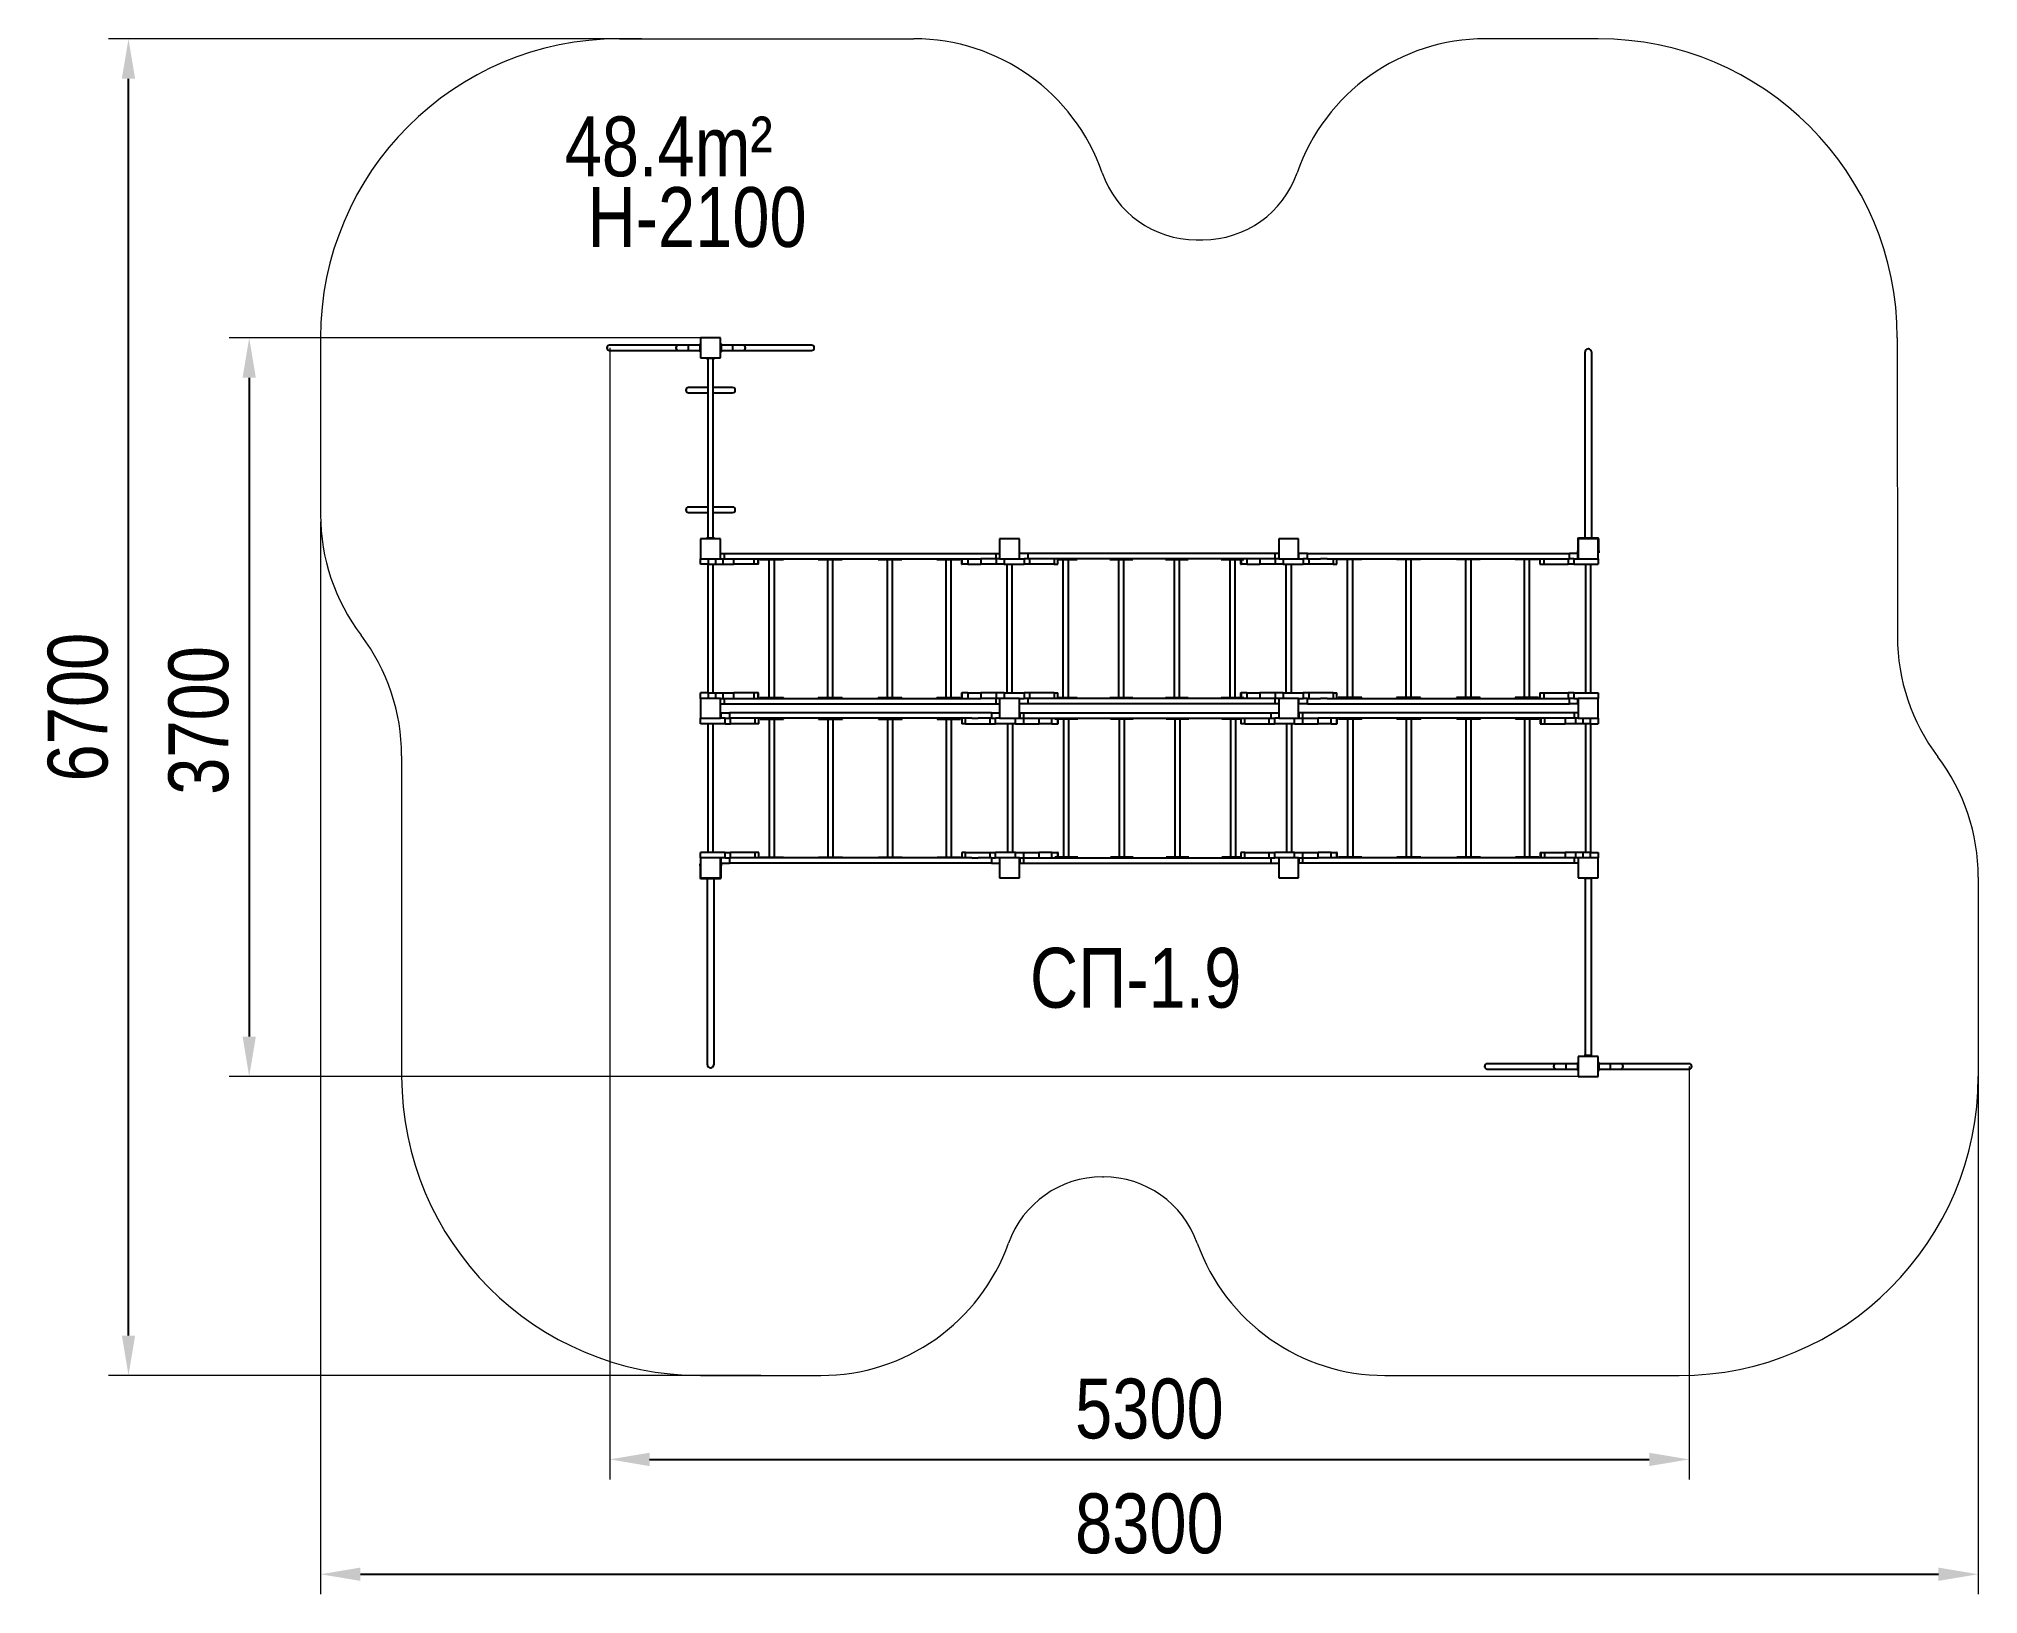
# Model space of a CAD drawing. Header units: millimetres. Extents: x -5472 to 4258, y -4530 to 3272.
import ezdxf

# ---------------------------------------------------------------- set-up
doc = ezdxf.new("R2010")
doc.units = ezdxf.units.MM
for name, color, linetype in [('DIKOM_АРТИКУЛ', 7, 'Continuous'), ('DIKOM_ЗОНА', 80, 'Continuous'), ('DIKOM_ОБЪЕКТ', 7, 'Continuous'), ('DIKOM_РАЗМЕР_ЗОНА', 7, 'Continuous'), ('DIKOM_РАЗМЕР_ОБЪЕКТА', 7, 'Continuous')]:
    doc.layers.add(name, color=color, linetype=linetype)
doc.styles.add('style1', font='arial.ttf', dxfattribs={"width": 0.8})
doc.dimstyles.new('1-50', dxfattribs={"dimtxt": 300, "dimasz": 200, "dimexe": 100, "dimexo": 0, "dimgap": 100, "dimtad": 1, "dimdec": 0, "dimtxsty": 'style1', "dimcen": 0, "dimclrd": 7, "dimclre": 7, "dimadec": 1, "dimazin": 2, "dimtfac": 1, "dimtdec": 0, "dimtmove": 0, "dimatfit": 3, "dimfxl": 0, "dimlwd": 25, "dimlwe": 18, "dimarcsym": 0})

msp = doc.modelspace()

# ---------------------------------------------------------------- texts
at = {"layer": 'DIKOM_АРТИКУЛ', "color": 7, "linetype": 'Continuous', "lineweight": 15, "insert": (-499.4, -1287.9), "char_height": 300, "width": 1667.537, "attachment_point": 1, "style": 'style1'}
msp.add_mtext('{\\fArial|b0|i0|c204|p34;СП}-1.{\\fArial|b0|i0|c204|p34;9}', dxfattribs=at)
at = {"layer": 'DIKOM_РАЗМЕР_ОБЪЕКТА', "char_height": 300, "width": 5885.531, "attachment_point": 1, "style": 'style1'}
for s, insert in [('48.4m²', (-2833.6, 2881.9)), ('H-2100', (-2719.2, 2527.5))]:
    msp.add_mtext(s, dxfattribs=dict(at, insert=insert))

# ---------------------------------------------------------------- blocks, each defined once
blk = doc.blocks.new('*D0')
at = {"layer": 'Defpoints', "color": 0, "transparency": 16777216}
for p in [(-2608, 1721.5), (2808, -1882.5), (2808, -3853.6)]:
    blk.add_point(p, dxfattribs=at)
at = {"layer": 'DIKOM_РАЗМЕР_ОБЪЕКТА', "color": 7, "lineweight": 18, "transparency": 16777216}
for p, q in [((-2608, 1721.5), (-2608, -3953.6)), ((2808, -1882.5), (2808, -3953.6))]:
    blk.add_line(p, q, dxfattribs=at)
at = {"layer": 'DIKOM_РАЗМЕР_ОБЪЕКТА', "color": 7, "lineweight": 25, "transparency": 16777216}
blk.add_line((-2408, -3853.6), (2608, -3853.6), dxfattribs=at)
at = {"layer": 'DIKOM_РАЗМЕР_ОБЪЕКТА', "color": 7, "transparency": 16777216}
for points in [[(-2408, -3820.3), (-2408, -3887), (-2608, -3853.6)], [(2608, -3820.3), (2608, -3887), (2808, -3853.6)]]:
    blk.add_solid(points, dxfattribs=at)
at = {"layer": 'DIKOM_РАЗМЕР_ОБЪЕКТА', "color": 0, "transparency": 16777216, "insert": (99.8, -3600.4), "char_height": 300, "attachment_point": 5, "style": 'style1'}
blk.add_mtext('5300', dxfattribs=at)
blk = doc.blocks.new('*D1')
at = {"layer": 'Defpoints', "color": 0, "transparency": 16777216}
for p in [(-2082.5, 1771.5), (-4416.5, -1932.5), (2301.6, -1932.5)]:
    blk.add_point(p, dxfattribs=at)
at = {"layer": 'DIKOM_РАЗМЕР_ОБЪЕКТА', "color": 7, "lineweight": 18, "transparency": 16777216}
for p, q in [((-2082.5, 1771.5), (-4516.5, 1771.5)), ((2301.6, -1932.5), (-4516.5, -1932.5))]:
    blk.add_line(p, q, dxfattribs=at)
at = {"layer": 'DIKOM_РАЗМЕР_ОБЪЕКТА', "color": 7, "lineweight": 25, "transparency": 16777216}
blk.add_line((-4416.5, 1571.5), (-4416.5, -1732.5), dxfattribs=at)
at = {"layer": 'DIKOM_РАЗМЕР_ОБЪЕКТА', "color": 7, "transparency": 16777216}
for points in [[(-4449.8, 1571.5), (-4383.1, 1571.5), (-4416.5, 1771.5)], [(-4449.8, -1732.5), (-4383.1, -1732.5), (-4416.5, -1932.5)]]:
    blk.add_solid(points, dxfattribs=at)
at = {"layer": 'DIKOM_РАЗМЕР_ОБЪЕКТА', "color": 0, "transparency": 16777216, "insert": (-4669.7, -147.3), "char_height": 300, "attachment_point": 5, "rotation": 90, "style": 'style1'}
blk.add_mtext('3700', dxfattribs=at)
blk = doc.blocks.new('*D2')
at = {"layer": 'Defpoints', "color": 0, "transparency": 16777216}
for p in [(-4058.5, 849.1), (4258.1, -1479.7), (4258.1, -4429.6)]:
    blk.add_point(p, dxfattribs=at)
at = {"layer": 'DIKOM_РАЗМЕР_ЗОНА', "color": 7, "lineweight": 18, "transparency": 16777216}
for p, q in [((-4058.5, 849.1), (-4058.5, -4529.6)), ((4258.1, -1479.7), (4258.1, -4529.6))]:
    blk.add_line(p, q, dxfattribs=at)
at = {"layer": 'DIKOM_РАЗМЕР_ЗОНА', "color": 7, "lineweight": 25, "transparency": 16777216}
blk.add_line((-3858.5, -4429.6), (4058.1, -4429.6), dxfattribs=at)
at = {"layer": 'DIKOM_РАЗМЕР_ЗОНА', "color": 7, "transparency": 16777216}
for points in [[(-3858.5, -4396.3), (-3858.5, -4463), (-4058.5, -4429.6)], [(4058.1, -4396.3), (4058.1, -4463), (4258.1, -4429.6)]]:
    blk.add_solid(points, dxfattribs=at)
at = {"layer": 'DIKOM_РАЗМЕР_ЗОНА', "color": 0, "transparency": 16777216, "insert": (99.8, -4176.4), "char_height": 300, "attachment_point": 5, "style": 'style1'}
blk.add_mtext('8300', dxfattribs=at)
blk = doc.blocks.new('*D3')
at = {"layer": 'Defpoints', "color": 0, "transparency": 16777216}
for p in [(-5022.1, 3271.5), (-2447, 3271.5), (-1850.1, -3432.5)]:
    blk.add_point(p, dxfattribs=at)
at = {"layer": 'DIKOM_РАЗМЕР_ЗОНА', "color": 7, "lineweight": 18, "transparency": 16777216}
for p, q in [((-2447, 3271.5), (-5122.1, 3271.5)), ((-1850.1, -3432.5), (-5122.1, -3432.5))]:
    blk.add_line(p, q, dxfattribs=at)
at = {"layer": 'DIKOM_РАЗМЕР_ЗОНА', "color": 7, "lineweight": 25, "transparency": 16777216}
blk.add_line((-5022.1, -3232.5), (-5022.1, 3071.5), dxfattribs=at)
at = {"layer": 'DIKOM_РАЗМЕР_ЗОНА', "color": 7, "transparency": 16777216}
for points in [[(-5055.4, 3071.5), (-4988.8, 3071.5), (-5022.1, 3271.5)], [(-5055.4, -3232.5), (-4988.8, -3232.5), (-5022.1, -3432.5)]]:
    blk.add_solid(points, dxfattribs=at)
at = {"layer": 'DIKOM_РАЗМЕР_ЗОНА', "color": 0, "transparency": 16777216, "insert": (-5275.3, -80.5), "char_height": 300, "attachment_point": 5, "rotation": 90, "style": 'style1'}
blk.add_mtext('6700', dxfattribs=at)

# ---------------------------------------------------------------- dimensions: what is measured, and where the dimension line sits
at = {"layer": 'DIKOM_РАЗМЕР_ЗОНА'}
dim = msp.add_linear_dim(base=(-5022.1, 3271.5), p1=(-1850.1, -3432.5), p2=(-2447, 3271.5), angle=90, text='6700', dimstyle='1-50', dxfattribs=at)
dim.commit()
dim.dimension.update_dxf_attribs({"geometry": '*D3', "text_midpoint": (-5022.1, -80.5), "dimtype": 160})
dim = msp.add_linear_dim(base=(4258.1, -4429.6), p1=(-4058.5, 849.1), p2=(4258.1, -1479.7), text='8300', dimstyle='1-50', dxfattribs=at)
dim.commit()
dim.dimension.update_dxf_attribs({"geometry": '*D2', "text_midpoint": (99.8, -4429.6), "dimtype": 160})
at = {"layer": 'DIKOM_РАЗМЕР_ОБЪЕКТА'}
dim = msp.add_linear_dim(base=(-4416.5, -1932.5), p1=(-2082.5, 1771.5), p2=(2301.6, -1932.5), angle=90, text='3700', dimstyle='1-50', dxfattribs=at)
dim.commit()
dim.dimension.update_dxf_attribs({"geometry": '*D1', "text_midpoint": (-4416.5, -147.3), "dimtype": 160})
dim = msp.add_linear_dim(base=(2808, -3853.6), p1=(-2608, 1721.5), p2=(2808, -1882.5), text='5300', dimstyle='1-50', dxfattribs=at)
dim.commit()
dim.dimension.update_dxf_attribs({"geometry": '*D0', "text_midpoint": (99.8, -3853.6), "dimtype": 160})

# ---------------------------------------------------------------- linework, layer by layer
at = {"layer": 'DIKOM_ЗОНА', "color": 3, "lineweight": 15}
for p, q in [((-2558.5, 3271.5), (-1081.7, 3271.5)), ((2352.1, 3271.5), (1785.6, 3271.5)), ((335.3, 2263.5), (368.6, 2263.5)), ((-4058.5, 1771.5), (-4058.5, 884.6)), ((3852.1, 1772), (3852.6, 273.9)), ((-3651.6, -324.6), (-3651.6, -1932.5)), ((4258.1, -933), (4258.1, -1932.5)), ((-135.8, -2436.5), (-131.1, -2436.5)), ((-2151.6, -3432.5), (-1548.6, -3432.5)), ((1281.7, -3432.5), (2758.1, -3432.5))]:
    msp.add_line(p, q, dxfattribs=at)
for centre, radius, start, end in [((-2558.5, 1771.5), 1500, 90, 180), ((-1081.7, 2271.5), 1000, 19.14743, 90), ((1785.6, 2271.5), 1000, 90, 160.85257), ((2352.1, 1771.5), 1500, 0.02045, 90), ((335.3, 2763.5), 500, 199.14743, 270), ((368.6, 2763.5), 500, 270, 340.85257), ((-3058.5, 884.6), 1000, 180, 217.19737), ((-4651.6, -324.6), 1000, 0, 37.19737), ((4852.6, 274.3), 1000, 180.02045, 217.13055), ((3258.1, -933), 1000, 0, 37.13055), ((-2151.6, -1932.5), 1500, 180, 270), ((2758.1, -1932.5), 1500, 270, 0), ((-135.8, -2936.5), 500, 90, 160.36664), ((-131.1, -2936.5), 500, 19.63336, 90), ((-1548.6, -2432.5), 1000, 270, 340.36664), ((1281.7, -2432.5), 1000, 199.63336, 270)]:
    msp.add_arc(centre, radius, start, end, dxfattribs=at)
at = {"layer": 'DIKOM_ОБЪЕКТ'}
for p, q in [((-2051.6, 1771.5), (-2151.6, 1771.5)), ((-2151.6, 1771.5), (-2151.6, 1671.5)), ((-2051.6, 1671.5), (-2051.6, 1771.5)), ((-2262.9, 1735), (-2608.3, 1735)), ((-2608.3, 1708), (-2262.9, 1708)), ((-2213.6, 1735), (-2262.9, 1735)), ((-2262.9, 1708), (-2213.6, 1708)), ((-2155.6, 1735), (-2213.6, 1735)), ((-2213.6, 1735), (-2213.6, 1708)), ((-2213.6, 1708), (-2155.6, 1708)), ((-2151.6, 1741.5), (-2155.6, 1741.5)), ((-2155.6, 1741.5), (-2155.6, 1701.5)), ((-2151.6, 1701.5), (-2155.6, 1701.5)), ((-2151.6, 1671.5), (-2051.6, 1671.5)), ((-2121.6, 1671.5), (-2121.6, 1667.5)), ((-2121.6, 1667.5), (-2116.6, 1667.5)), ((-2116.6, 1667.5), (-2116.6, 1671.5)), ((-2086.6, 1667.5), (-2116.6, 1667.5)), ((-2115.1, 1667.5), (-2115.1, 767.5)), ((-2088.1, 767.5), (-2088.1, 1667.5)), ((-2086.6, 1671.5), (-2086.6, 1667.5)), ((-2086.6, 1667.5), (-2081.6, 1667.5)), ((-2081.6, 1667.5), (-2081.6, 1671.5)), ((-2051.6, 1741.5), (-2047.6, 1741.5)), ((-2051.6, 1701.5), (-2047.6, 1701.5)), ((-2047.6, 1701.5), (-2047.6, 1741.5)), ((-1989.6, 1735), (-2047.6, 1735)), ((-2047.6, 1708), (-1989.6, 1708)), ((-1940.3, 1735), (-1989.6, 1735)), ((-1989.6, 1708), (-1989.6, 1735)), ((-1989.6, 1708), (-1940.3, 1708)), ((-1594.9, 1735), (-1940.3, 1735)), ((-1940.3, 1708), (-1594.9, 1708)), ((2285.6, 1584.5), (2285.6, 1701.5)), ((2302.6, 1716.5), (2300.6, 1716.5)), ((2317.6, 1701.5), (2317.6, 1584.5)), ((2285.6, 766.5), (2285.6, 1584.5)), ((2317.6, 1584.5), (2317.6, 766.5)), ((-2115.1, 1522.8), (-2212.1, 1522.8)), ((-2212.1, 1495.8), (-2115.1, 1495.8)), ((-1991.1, 1522.8), (-2088.1, 1522.8)), ((-2088.1, 1495.8), (-1991.1, 1495.8)), ((-2115.1, 922.8), (-2212.1, 922.8)), ((-2212.1, 895.8), (-2115.1, 895.8)), ((-1991.1, 922.8), (-2088.1, 922.8)), ((-2088.1, 895.8), (-1991.1, 895.8)), ((-2151.6, 763.5), (-2151.6, 663.5)), ((-2051.6, 763.5), (-2151.6, 763.5)), ((-2121.6, 767.5), (-2121.6, 763.5)), ((-2116.6, 767.5), (-2121.6, 767.5)), ((-2086.6, 767.5), (-2116.6, 767.5)), ((-2116.6, 763.5), (-2116.6, 767.5)), ((-2086.6, 767.5), (-2086.6, 763.5)), ((-2081.6, 767.5), (-2086.6, 767.5)), ((-2081.6, 763.5), (-2081.6, 767.5)), ((-2051.6, 663.5), (-2051.6, 763.5)), ((-2051.6, 690.5), (-2033.4, 690.5)), ((-2033.4, 690.5), (-2033.4, 663.5)), ((-2033.4, 690.5), (-669.8, 690.5)), ((-669.8, 690.5), (-669.8, 663.5)), ((-669.8, 690.5), (-651.6, 690.5)), ((-651.6, 690.5), (-651.6, 663.5)), ((-551.5, 763.5), (-651.5, 763.5)), ((-651.5, 763.5), (-651.5, 663.5)), ((-551.5, 663.5), (-551.5, 763.5)), ((-510.5, 690.5), (-551.5, 690.5)), ((-510.5, 690.5), (-510.5, 663.5)), ((729.5, 690.5), (-510.5, 690.5)), ((729.5, 690.5), (729.5, 663.5)), ((748.5, 690.5), (729.5, 690.5)), ((748.5, 763.5), (748.5, 663.5)), ((848.5, 763.5), (748.5, 763.5)), ((848.5, 663.5), (848.5, 763.5)), ((850, 663.5), (850, 690.5)), ((892.6, 690.5), (850, 690.5)), ((892.6, 663.5), (892.6, 690.5)), ((892.6, 690.5), (2207.4, 690.5)), ((2207.4, 663.5), (2207.4, 690.5)), ((2250, 690.5), (2207.4, 690.5)), ((2248.6, 761.5), (2248.6, 703.5)), ((2248.6, 703.5), (2251.6, 703.5)), ((2248.6, 693.5), (2248.6, 703.5)), ((2251.6, 693.5), (2248.6, 693.5)), ((2250, 663.5), (2250, 690.5)), ((2251.6, 763.5), (2251.6, 663.5)), ((2351.6, 763.5), (2251.6, 763.5)), ((2349.6, 766.5), (2253.6, 766.5)), ((2351.6, 663.5), (2351.6, 763.5)), ((2351.6, 703.5), (2354.6, 703.5)), ((2354.6, 693.5), (2351.6, 693.5)), ((2354.6, 703.5), (2354.6, 761.5)), ((2354.6, 703.5), (2354.6, 693.5)), ((-2151.6, 663.5), (-2051.6, 663.5)), ((-2151.6, 636.5), (-2151.6, 663.5)), ((-2111.6, 636.5), (-2151.6, 636.5)), ((-2115.1, 636.5), (-2115.1, -9.5)), ((-2111.6, 636.5), (-2111.6, 663.5)), ((-2111.6, 636.5), (-2074.7, 636.5)), ((-2088.1, -9.5), (-2088.1, 636.5)), ((-2074.7, 636.5), (-2074.7, 663.5)), ((-2074.7, 636.5), (-2038, 636.5)), ((-2051.6, 663.5), (-2038, 663.5)), ((-2038, 636.5), (-2038, 663.5)), ((-2038, 663.5), (-1987.2, 663.5)), ((-2038, 636.5), (-1985.7, 636.5)), ((-1987.2, 663.5), (-752.8, 663.5)), ((-1985.7, 636.5), (-1985.7, 663.5)), ((-1882.5, 636.5), (-1985.7, 636.5)), ((-1882.5, 636.5), (-1882.5, 663.5)), ((-1862.9, 636.5), (-1882.5, 636.5)), ((-1862.9, 636.5), (-1862.9, 663.5)), ((-1860.6, 636.5), (-1862.9, 636.5)), ((-1860.6, 636.5), (-1860.6, 663.5)), ((-1853.9, 663.5), (-1853.9, 659.5)), ((-1853.9, 659.5), (-1839, 659.5)), ((-1839, 663.5), (-1839, 659.5)), ((-1839, 659.5), (-1761.7, 659.5)), ((-1808.7, 659.5), (-1808.7, -32.5)), ((-1781.7, -32.5), (-1781.7, 659.5)), ((-1761.7, 663.5), (-1761.7, 659.5)), ((-1761.7, 659.5), (-1736.6, 659.5)), ((-1736.6, 659.5), (-1736.6, 663.5)), ((-1561.3, 663.5), (-1561.3, 659.5)), ((-1561.3, 659.5), (-1542.9, 659.5)), ((-1542.9, 663.5), (-1542.9, 659.5)), ((-1542.9, 659.5), (-1463.1, 659.5)), ((-1514.9, 659.5), (-1514.9, -32.5)), ((-1487.9, -32.5), (-1487.9, 659.5)), ((-1463.1, 663.5), (-1463.1, 659.5)), ((-1463.1, 659.5), (-1441.5, 659.5)), ((-1441.5, 659.5), (-1441.5, 663.5)), ((-1261.6, 663.5), (-1261.6, 659.5)), ((-1261.6, 659.5), (-1240, 659.5)), ((-1240, 663.5), (-1240, 659.5)), ((-1240, 659.5), (-1160.2, 659.5)), ((-1215.2, 659.5), (-1215.2, -32.5)), ((-1188.2, -32.5), (-1188.2, 659.5)), ((-1160.2, 663.5), (-1160.2, 659.5)), ((-1160.2, 659.5), (-1141.8, 659.5)), ((-1141.8, 659.5), (-1141.8, 663.5)), ((-966.5, 663.5), (-966.5, 659.5)), ((-966.5, 659.5), (-941.4, 659.5)), ((-941.4, 663.5), (-941.4, 659.5)), ((-941.4, 659.5), (-864.1, 659.5)), ((-921.4, 659.5), (-921.4, -32.5)), ((-894.4, -32.5), (-894.4, 659.5)), ((-864.1, 663.5), (-864.1, 659.5)), ((-864.1, 659.5), (-849.3, 659.5)), ((-849.3, 659.5), (-849.3, 663.5)), ((-842.5, 663.5), (-842.5, 636.5)), ((-842.5, 636.5), (-840.4, 636.5)), ((-840.4, 663.5), (-840.4, 636.5)), ((-811.1, 636.5), (-840.4, 636.5)), ((-811.1, 663.5), (-811.1, 636.5)), ((-811.1, 636.5), (-746.2, 636.5)), ((-752.8, 663.5), (-746.2, 663.5)), ((-746.2, 663.5), (-746.2, 636.5)), ((-669.5, 663.5), (-746.2, 663.5)), ((-669.5, 636.5), (-746.2, 636.5)), ((-669.5, 663.5), (-669.5, 636.5)), ((-651.6, 663.5), (-669.5, 663.5)), ((-628.4, 636.5), (-669.5, 636.5)), ((-651.5, 663.5), (-551.5, 663.5)), ((-628.4, 663.5), (-628.4, 636.5)), ((-628.4, 636.5), (-528.4, 636.5)), ((-615, 636.5), (-615, -9.5)), ((-588, -9.5), (-588, 636.5)), ((-551.5, 663.5), (-528.4, 663.5)), ((-528.4, 663.5), (-528.4, 636.5)), ((-501, 663.5), (-528.4, 663.5)), ((-501, 636.5), (-528.4, 636.5)), ((-501, 663.5), (-501, 636.5)), ((-378, 663.5), (-501, 663.5)), ((729.5, 663.5), (-501, 663.5)), ((-378, 636.5), (-501, 636.5)), ((-378, 663.5), (-378, 636.5)), ((-378, 636.5), (-359, 636.5)), ((-359, 636.5), (-359, 663.5)), ((-359, 659.5), (-350.1, 659.5)), ((-350.1, 663.5), (-350.1, 659.5)), ((-350.1, 659.5), (-275.7, 659.5)), ((-333.7, 659.5), (-333.7, -32.5)), ((-306.7, -32.5), (-306.7, 659.5)), ((-275.7, 663.5), (-275.7, 659.5)), ((-275.7, 659.5), (-263, 659.5)), ((-263, 659.5), (-263, 663.5)), ((-98.3, 663.5), (-98.3, 659.5)), ((-98.3, 659.5), (-71, 659.5)), ((-71, 663.5), (-71, 659.5)), ((-71, 659.5), (3.4, 659.5)), ((-54.6, 659.5), (-54.6, -32.5)), ((-27.6, -32.5), (-27.6, 659.5)), ((3.4, 663.5), (3.4, 659.5)), ((3.4, 659.5), (16.1, 659.5)), ((16.1, 659.5), (16.1, 663.5)), ((180.8, 663.5), (180.8, 659.5)), ((180.8, 659.5), (208.1, 659.5)), ((208.1, 663.5), (208.1, 659.5)), ((208.1, 659.5), (282.5, 659.5)), ((224.5, 659.5), (224.5, -32.5)), ((251.5, -32.5), (251.5, 659.5)), ((282.5, 663.5), (282.5, 659.5)), ((282.5, 659.5), (295.2, 659.5)), ((295.2, 659.5), (295.2, 663.5)), ((459.9, 663.5), (459.9, 659.5)), ((459.9, 659.5), (487.2, 659.5)), ((487.2, 663.5), (487.2, 659.5)), ((487.2, 659.5), (561.6, 659.5)), ((503.6, 659.5), (503.6, -32.5)), ((530.6, -32.5), (530.6, 659.5)), ((557.5, 659.5), (557.5, 636.5)), ((557.5, 636.5), (559.6, 636.5)), ((559.6, 659.5), (559.6, 636.5)), ((588.9, 636.5), (559.6, 636.5)), ((561.6, 663.5), (561.6, 659.5)), ((561.6, 659.5), (574.3, 659.5)), ((574.3, 659.5), (574.3, 663.5)), ((588.9, 663.5), (588.9, 636.5)), ((588.9, 636.5), (653.8, 636.5)), ((653.8, 663.5), (653.8, 636.5)), ((730.5, 663.5), (653.8, 663.5)), ((730.5, 636.5), (653.8, 636.5)), ((730.5, 663.5), (730.5, 636.5)), ((748.5, 663.5), (730.5, 663.5)), ((771.6, 636.5), (730.5, 636.5)), ((748.5, 663.5), (848.5, 663.5)), ((771.6, 663.5), (771.6, 636.5)), ((771.6, 636.5), (871.6, 636.5)), ((785, 636.5), (785, -9.5)), ((812, -9.5), (812, 636.5)), ((848.5, 663.5), (871.6, 663.5)), ((871.6, 663.5), (871.6, 636.5)), ((886.3, 663.5), (871.6, 663.5)), ((899, 636.5), (871.6, 636.5)), ((892.6, 663.5), (886.3, 663.5)), ((892.6, 663.5), (959, 663.5)), ((899, 663.5), (899, 636.5)), ((1022, 636.5), (899, 636.5)), ((991.5, 663.5), (959, 663.5)), ((991.5, 663.5), (2117.1, 663.5)), ((1022, 663.5), (1022, 636.5)), ((1022, 636.5), (1041, 636.5)), ((1041, 636.5), (1041, 663.5)), ((1047.7, 663.5), (1047.7, 659.5)), ((1072.9, 659.5), (1047.7, 659.5)), ((1072.9, 659.5), (1072.9, 663.5)), ((1150.2, 659.5), (1072.9, 659.5)), ((1092.9, 659.5), (1092.9, -32.5)), ((1119.9, -32.5), (1119.9, 659.5)), ((1150.2, 659.5), (1150.2, 663.5)), ((1165, 659.5), (1150.2, 659.5)), ((1165, 659.5), (1165, 663.5)), ((1340.3, 663.5), (1340.3, 659.5)), ((1361.9, 659.5), (1340.3, 659.5)), ((1361.9, 659.5), (1361.9, 663.5)), ((1441.6, 659.5), (1361.9, 659.5)), ((1386.7, 659.5), (1386.7, -32.5)), ((1413.7, -32.5), (1413.7, 659.5)), ((1441.6, 659.5), (1441.6, 663.5)), ((1460, 659.5), (1441.6, 659.5)), ((1460, 659.5), (1460, 663.5)), ((1640, 663.5), (1640, 659.5)), ((1658.5, 659.5), (1640, 659.5)), ((1658.5, 659.5), (1658.5, 663.5)), ((1738.2, 659.5), (1658.5, 659.5)), ((1686.4, 659.5), (1686.4, -32.5)), ((1713.4, -32.5), (1713.4, 659.5)), ((1738.2, 659.5), (1738.2, 663.5)), ((1759.8, 659.5), (1738.2, 659.5)), ((1759.8, 659.5), (1759.8, 663.5)), ((1935.1, 663.5), (1935.1, 659.5)), ((1949.9, 659.5), (1935.1, 659.5)), ((1949.9, 659.5), (1949.9, 663.5)), ((2027.2, 659.5), (1949.9, 659.5)), ((1980.2, 659.5), (1980.2, -32.5)), ((2007.2, -32.5), (2007.2, 659.5)), ((2027.2, 659.5), (2027.2, 663.5)), ((2052.3, 659.5), (2027.2, 659.5)), ((2052.3, 659.5), (2052.3, 663.5)), ((2059.1, 663.5), (2059.1, 636.5)), ((2059.1, 636.5), (2078.1, 636.5)), ((2078.1, 663.5), (2078.1, 636.5)), ((2078.1, 636.5), (2201.1, 636.5)), ((2117.1, 663.5), (2132.4, 663.5)), ((2132.4, 663.5), (2207.4, 663.5)), ((2201.1, 663.5), (2201.1, 636.5)), ((2228.5, 636.5), (2201.1, 636.5)), ((2213.9, 663.5), (2207.4, 663.5)), ((2228.5, 663.5), (2213.9, 663.5)), ((2228.5, 663.5), (2228.5, 636.5)), ((2228.5, 663.5), (2251.6, 663.5)), ((2228.5, 636.5), (2351.6, 636.5)), ((2251.6, 663.5), (2351.6, 663.5)), ((2288.1, 636.5), (2288.1, -9.5)), ((2315.1, -9.5), (2315.1, 636.5)), ((2351.6, 663.5), (2351.6, 636.5)), ((-2151.6, -36.5), (-2151.6, -9.5)), ((-2111.6, -9.5), (-2151.6, -9.5)), ((-2051.6, -36.5), (-2151.6, -36.5)), ((-2151.6, -36.5), (-2151.6, -136.5)), ((-2111.6, -36.5), (-2111.6, -9.5)), ((-2111.6, -9.5), (-2074.7, -9.5)), ((-2074.7, -36.5), (-2074.7, -9.5)), ((-2074.7, -9.5), (-2038, -9.5)), ((-2051.6, -136.5), (-2051.6, -36.5)), ((-2051.6, -36.5), (-2038, -36.5)), ((-2051.6, -63.5), (-2033.4, -63.5)), ((-2038, -36.5), (-2038, -9.5)), ((-2038, -9.5), (-1985.7, -9.5)), ((-2038, -36.5), (-1987.2, -36.5)), ((-2033.4, -36.5), (-2033.4, -63.5)), ((-2033.4, -63.5), (-669.8, -63.5)), ((-1987.2, -36.5), (-752.8, -36.5)), ((-1985.7, -36.5), (-1985.7, -9.5)), ((-1882.5, -9.5), (-1985.7, -9.5)), ((-1882.5, -36.5), (-1882.5, -9.5)), ((-1862.9, -9.5), (-1882.5, -9.5)), ((-1862.9, -36.5), (-1862.9, -9.5)), ((-1860.6, -9.5), (-1862.9, -9.5)), ((-1860.6, -36.5), (-1860.6, -9.5)), ((-1853.9, -32.5), (-1853.9, -36.5)), ((-1853.9, -32.5), (-1839, -32.5)), ((-1839, -32.5), (-1839, -36.5)), ((-1839, -32.5), (-1761.7, -32.5)), ((-1761.7, -32.5), (-1761.7, -36.5)), ((-1761.7, -32.5), (-1736.6, -32.5)), ((-1736.6, -36.5), (-1736.6, -32.5)), ((-1561.3, -32.5), (-1561.3, -36.5)), ((-1561.3, -32.5), (-1542.9, -32.5)), ((-1542.9, -32.5), (-1542.9, -36.5)), ((-1542.9, -32.5), (-1463.1, -32.5)), ((-1463.1, -32.5), (-1463.1, -36.5)), ((-1463.1, -32.5), (-1441.5, -32.5)), ((-1441.5, -36.5), (-1441.5, -32.5)), ((-1261.6, -32.5), (-1261.6, -36.5)), ((-1261.6, -32.5), (-1240, -32.5)), ((-1240, -32.5), (-1240, -36.5)), ((-1240, -32.5), (-1160.2, -32.5)), ((-1160.2, -32.5), (-1160.2, -36.5)), ((-1160.2, -32.5), (-1141.8, -32.5)), ((-1141.8, -36.5), (-1141.8, -32.5)), ((-966.5, -32.5), (-966.5, -36.5)), ((-966.5, -32.5), (-941.4, -32.5)), ((-941.4, -32.5), (-941.4, -36.5)), ((-941.4, -32.5), (-864.1, -32.5)), ((-864.1, -32.5), (-864.1, -36.5)), ((-864.1, -32.5), (-849.3, -32.5)), ((-849.3, -36.5), (-849.3, -32.5)), ((-842.5, -9.5), (-842.5, -36.5)), ((-842.5, -9.5), (-840.4, -9.5)), ((-840.4, -9.5), (-840.4, -36.5)), ((-811.1, -9.5), (-840.4, -9.5)), ((-811.1, -9.5), (-811.1, -36.5)), ((-811.1, -9.5), (-746.2, -9.5)), ((-752.8, -36.5), (-746.2, -36.5)), ((-746.2, -9.5), (-746.2, -36.5)), ((-669.5, -9.5), (-746.2, -9.5)), ((-669.5, -36.5), (-746.2, -36.5)), ((-669.8, -36.5), (-669.8, -63.5)), ((-669.8, -63.5), (-651.6, -63.5)), ((-669.5, -9.5), (-669.5, -36.5)), ((-628.4, -9.5), (-669.5, -9.5)), ((-651.6, -36.5), (-669.5, -36.5)), ((-651.6, -36.5), (-651.6, -63.5)), ((-651.5, -36.5), (-651.5, -136.5)), ((-551.5, -36.5), (-651.5, -36.5)), ((-628.4, -9.5), (-628.4, -36.5)), ((-628.4, -9.5), (-528.4, -9.5)), ((-551.5, -136.5), (-551.5, -36.5)), ((-551.5, -36.5), (-528.4, -36.5)), ((-510.5, -63.5), (-551.5, -63.5)), ((-528.4, -9.5), (-528.4, -36.5)), ((-501, -9.5), (-528.4, -9.5)), ((-501, -36.5), (-528.4, -36.5)), ((-510.5, -36.5), (-510.5, -63.5)), ((729.5, -63.5), (-510.5, -63.5)), ((-501, -9.5), (-501, -36.5)), ((-378, -9.5), (-501, -9.5)), ((-378, -36.5), (-501, -36.5)), ((729.5, -36.5), (-501, -36.5)), ((-378, -9.5), (-378, -36.5)), ((-378, -9.5), (-359, -9.5)), ((-359, -36.5), (-359, -9.5)), ((-359, -32.5), (-350.1, -32.5)), ((-350.1, -32.5), (-350.1, -36.5)), ((-350.1, -32.5), (-275.7, -32.5)), ((-275.7, -32.5), (-275.7, -36.5)), ((-275.7, -32.5), (-263, -32.5)), ((-263, -36.5), (-263, -32.5)), ((-98.3, -32.5), (-98.3, -36.5)), ((-98.3, -32.5), (-71, -32.5)), ((-71, -32.5), (-71, -36.5)), ((-71, -32.5), (3.4, -32.5)), ((3.4, -32.5), (3.4, -36.5)), ((3.4, -32.5), (16.1, -32.5)), ((16.1, -36.5), (16.1, -32.5)), ((180.8, -32.5), (180.8, -36.5)), ((180.8, -32.5), (208.1, -32.5)), ((208.1, -32.5), (208.1, -36.5)), ((208.1, -32.5), (282.5, -32.5)), ((282.5, -32.5), (282.5, -36.5)), ((282.5, -32.5), (295.2, -32.5)), ((295.2, -36.5), (295.2, -32.5)), ((459.9, -32.5), (459.9, -36.5)), ((459.9, -32.5), (487.2, -32.5)), ((487.2, -32.5), (487.2, -36.5)), ((487.2, -32.5), (561.6, -32.5)), ((557.5, -9.5), (557.5, -32.5)), ((557.5, -9.5), (559.6, -9.5)), ((588.9, -9.5), (559.6, -9.5)), ((559.6, -9.5), (559.6, -32.5)), ((561.6, -32.5), (561.6, -36.5)), ((561.6, -32.5), (574.3, -32.5)), ((574.3, -36.5), (574.3, -32.5)), ((588.9, -9.5), (588.9, -36.5)), ((588.9, -9.5), (653.8, -9.5)), ((653.8, -9.5), (653.8, -36.5)), ((730.5, -9.5), (653.8, -9.5)), ((730.5, -36.5), (653.8, -36.5)), ((729.5, -36.5), (729.5, -63.5)), ((748.5, -63.5), (729.5, -63.5)), ((730.5, -9.5), (730.5, -36.5)), ((771.6, -9.5), (730.5, -9.5)), ((748.5, -36.5), (730.5, -36.5)), ((848.5, -36.5), (748.5, -36.5)), ((748.5, -36.5), (748.5, -136.5)), ((771.6, -9.5), (771.6, -36.5)), ((771.6, -9.5), (871.6, -9.5)), ((848.5, -136.5), (848.5, -36.5)), ((848.5, -36.5), (871.6, -36.5)), ((850, -63.5), (850, -36.5)), ((892.6, -63.5), (850, -63.5)), ((871.6, -9.5), (871.6, -36.5)), ((899, -9.5), (871.6, -9.5)), ((886.3, -36.5), (871.6, -36.5)), ((892.6, -36.5), (886.3, -36.5)), ((892.6, -63.5), (892.6, -36.5)), ((892.6, -36.5), (959, -36.5)), ((892.6, -63.5), (2207.4, -63.5)), ((899, -9.5), (899, -36.5)), ((1022, -9.5), (899, -9.5)), ((991.5, -36.5), (959, -36.5)), ((991.5, -36.5), (2117.1, -36.5)), ((1022, -9.5), (1022, -36.5)), ((1022, -9.5), (1041, -9.5)), ((1041, -36.5), (1041, -9.5)), ((1047.7, -32.5), (1047.7, -36.5)), ((1072.9, -32.5), (1047.7, -32.5)), ((1072.9, -36.5), (1072.9, -32.5)), ((1150.2, -32.5), (1072.9, -32.5)), ((1150.2, -36.5), (1150.2, -32.5)), ((1165, -32.5), (1150.2, -32.5)), ((1165, -36.5), (1165, -32.5)), ((1340.3, -32.5), (1340.3, -36.5)), ((1361.9, -32.5), (1340.3, -32.5)), ((1361.9, -36.5), (1361.9, -32.5)), ((1441.6, -32.5), (1361.9, -32.5)), ((1441.6, -36.5), (1441.6, -32.5)), ((1460, -32.5), (1441.6, -32.5)), ((1460, -36.5), (1460, -32.5)), ((1640, -32.5), (1640, -36.5)), ((1658.5, -32.5), (1640, -32.5)), ((1658.5, -36.5), (1658.5, -32.5)), ((1738.2, -32.5), (1658.5, -32.5)), ((1738.2, -36.5), (1738.2, -32.5)), ((1759.8, -32.5), (1738.2, -32.5)), ((1759.8, -36.5), (1759.8, -32.5)), ((1935.1, -32.5), (1935.1, -36.5)), ((1949.9, -32.5), (1935.1, -32.5)), ((1949.9, -36.5), (1949.9, -32.5)), ((2027.2, -32.5), (1949.9, -32.5)), ((2027.2, -36.5), (2027.2, -32.5)), ((2052.3, -32.5), (2027.2, -32.5)), ((2052.3, -36.5), (2052.3, -32.5)), ((2059.1, -9.5), (2059.1, -36.5)), ((2059.1, -9.5), (2078.1, -9.5)), ((2078.1, -9.5), (2078.1, -36.5)), ((2078.1, -9.5), (2201.1, -9.5)), ((2117.1, -36.5), (2132.4, -36.5)), ((2132.4, -36.5), (2207.4, -36.5)), ((2201.1, -9.5), (2201.1, -36.5)), ((2228.5, -9.5), (2201.1, -9.5)), ((2207.4, -63.5), (2207.4, -36.5)), ((2213.9, -36.5), (2207.4, -36.5)), ((2250, -63.5), (2207.4, -63.5)), ((2228.5, -36.5), (2213.9, -36.5)), ((2228.5, -9.5), (2228.5, -36.5)), ((2228.5, -9.5), (2351.6, -9.5)), ((2228.5, -36.5), (2251.6, -36.5)), ((2250, -63.5), (2250, -36.5)), ((2251.6, -36.5), (2251.6, -136.5)), ((2351.6, -36.5), (2251.6, -36.5)), ((2351.6, -9.5), (2351.6, -36.5)), ((2351.6, -136.5), (2351.6, -36.5)), ((-2151.6, -136.5), (-2051.6, -136.5)), ((-2151.6, -163.5), (-2151.6, -136.5)), ((-2028.5, -163.5), (-2151.6, -163.5)), ((-2115.1, -163.5), (-2115.1, -809.5)), ((-2088.1, -809.5), (-2088.1, -163.5)), ((-2028.5, -136.5), (-2051.6, -136.5)), ((-2050, -109.5), (-2050, -136.5)), ((-2050, -109.5), (-2007.4, -109.5)), ((-2028.5, -163.5), (-2028.5, -136.5)), ((-2028.5, -136.5), (-2013.9, -136.5)), ((-2028.5, -163.5), (-2001.1, -163.5)), ((-2013.9, -136.5), (-2007.4, -136.5)), ((-2007.4, -109.5), (-2007.4, -136.5)), ((-692.6, -109.5), (-2007.4, -109.5)), ((-1932.4, -136.5), (-2007.4, -136.5)), ((-2001.1, -163.5), (-2001.1, -136.5)), ((-1878.1, -163.5), (-2001.1, -163.5)), ((-1917.1, -136.5), (-1932.4, -136.5)), ((-791.5, -136.5), (-1917.1, -136.5)), ((-1878.1, -163.5), (-1878.1, -136.5)), ((-1859.1, -163.5), (-1878.1, -163.5)), ((-1859.1, -163.5), (-1859.1, -136.5)), ((-1852.3, -136.5), (-1852.3, -140.5)), ((-1852.3, -140.5), (-1827.2, -140.5)), ((-1827.2, -136.5), (-1827.2, -140.5)), ((-1827.2, -140.5), (-1749.9, -140.5)), ((-1807.2, -140.5), (-1807.2, -832.5)), ((-1780.2, -832.5), (-1780.2, -140.5)), ((-1749.9, -136.5), (-1749.9, -140.5)), ((-1749.9, -140.5), (-1735.1, -140.5)), ((-1735.1, -140.5), (-1735.1, -136.5)), ((-1559.8, -136.5), (-1559.8, -140.5)), ((-1559.8, -140.5), (-1538.2, -140.5)), ((-1538.2, -136.5), (-1538.2, -140.5)), ((-1538.2, -140.5), (-1458.5, -140.5)), ((-1513.4, -140.5), (-1513.4, -832.5)), ((-1486.4, -832.5), (-1486.4, -140.5)), ((-1458.5, -136.5), (-1458.5, -140.5)), ((-1458.5, -140.5), (-1440, -140.5)), ((-1440, -140.5), (-1440, -136.5)), ((-1260, -136.5), (-1260, -140.5)), ((-1260, -140.5), (-1241.6, -140.5)), ((-1241.6, -136.5), (-1241.6, -140.5)), ((-1241.6, -140.5), (-1161.9, -140.5)), ((-1213.7, -140.5), (-1213.7, -832.5)), ((-1186.7, -832.5), (-1186.7, -140.5)), ((-1161.9, -136.5), (-1161.9, -140.5)), ((-1161.9, -140.5), (-1140.3, -140.5)), ((-1140.3, -140.5), (-1140.3, -136.5)), ((-965, -136.5), (-965, -140.5)), ((-965, -140.5), (-950.2, -140.5)), ((-950.2, -136.5), (-950.2, -140.5)), ((-950.2, -140.5), (-872.9, -140.5)), ((-919.9, -140.5), (-919.9, -832.5)), ((-892.9, -832.5), (-892.9, -140.5)), ((-872.9, -136.5), (-872.9, -140.5)), ((-872.9, -140.5), (-847.7, -140.5)), ((-847.7, -140.5), (-847.7, -136.5)), ((-841, -136.5), (-841, -163.5)), ((-822, -163.5), (-841, -163.5)), ((-822, -163.5), (-822, -136.5)), ((-822, -163.5), (-699, -163.5)), ((-791.5, -136.5), (-759, -136.5)), ((-692.6, -136.5), (-759, -136.5)), ((-699, -163.5), (-699, -136.5)), ((-699, -163.5), (-671.6, -163.5)), ((-692.6, -109.5), (-692.6, -136.5)), ((-692.6, -109.5), (-651.5, -109.5)), ((-692.6, -136.5), (-686.3, -136.5)), ((-686.3, -136.5), (-671.6, -136.5)), ((-671.6, -163.5), (-671.6, -136.5)), ((-651.5, -136.5), (-671.6, -136.5)), ((-571.6, -163.5), (-671.6, -163.5)), ((-651.5, -136.5), (-551.5, -136.5)), ((-612, -163.5), (-612, -809.5)), ((-585, -809.5), (-585, -163.5)), ((-571.6, -163.5), (-571.6, -136.5)), ((-571.6, -163.5), (-530.4, -163.5)), ((-551.5, -136.5), (-530.4, -136.5)), ((-548.5, -136.5), (-548.5, -109.5)), ((-548.5, -109.5), (-529.5, -109.5)), ((-530.4, -163.5), (-530.4, -136.5)), ((-530.4, -136.5), (-453.8, -136.5)), ((-530.4, -163.5), (-453.8, -163.5)), ((-529.5, -136.5), (-529.5, -109.5)), ((-529.5, -109.5), (710.5, -109.5)), ((-529.5, -136.5), (701, -136.5)), ((-453.8, -163.5), (-453.8, -136.5)), ((-388.9, -163.5), (-453.8, -163.5)), ((-388.9, -163.5), (-388.9, -136.5)), ((-388.9, -163.5), (-359.6, -163.5)), ((-374.3, -136.5), (-374.3, -140.5)), ((-361.6, -140.5), (-374.3, -140.5)), ((-361.6, -140.5), (-361.6, -136.5)), ((-287.2, -140.5), (-361.6, -140.5)), ((-359.6, -163.5), (-359.6, -140.5)), ((-357.5, -163.5), (-359.6, -163.5)), ((-357.5, -163.5), (-357.5, -140.5)), ((-330.6, -140.5), (-330.6, -832.5)), ((-303.6, -832.5), (-303.6, -140.5)), ((-287.2, -140.5), (-287.2, -136.5)), ((-259.9, -140.5), (-287.2, -140.5)), ((-259.9, -140.5), (-259.9, -136.5)), ((-95.2, -136.5), (-95.2, -140.5)), ((-82.5, -140.5), (-95.2, -140.5)), ((-82.5, -140.5), (-82.5, -136.5)), ((-8.1, -140.5), (-82.5, -140.5)), ((-51.5, -140.5), (-51.5, -832.5)), ((-24.5, -832.5), (-24.5, -140.5)), ((-8.1, -140.5), (-8.1, -136.5)), ((19.2, -140.5), (-8.1, -140.5)), ((19.2, -140.5), (19.2, -136.5)), ((183.9, -136.5), (183.9, -140.5)), ((196.6, -140.5), (183.9, -140.5)), ((196.6, -140.5), (196.6, -136.5)), ((271, -140.5), (196.6, -140.5)), ((227.6, -140.5), (227.6, -832.5)), ((254.6, -832.5), (254.6, -140.5)), ((271, -140.5), (271, -136.5)), ((298.3, -140.5), (271, -140.5)), ((298.3, -140.5), (298.3, -136.5)), ((463, -136.5), (463, -140.5)), ((475.7, -140.5), (463, -140.5)), ((475.7, -140.5), (475.7, -136.5)), ((550.1, -140.5), (475.7, -140.5)), ((506.7, -140.5), (506.7, -832.5)), ((533.7, -832.5), (533.7, -140.5)), ((550.1, -140.5), (550.1, -136.5)), ((559, -140.5), (550.1, -140.5)), ((559, -136.5), (559, -163.5)), ((578, -163.5), (559, -163.5)), ((578, -163.5), (578, -136.5)), ((578, -136.5), (701, -136.5)), ((578, -163.5), (701, -163.5)), ((701, -163.5), (701, -136.5)), ((701, -136.5), (728.4, -136.5)), ((701, -163.5), (728.4, -163.5)), ((710.5, -136.5), (710.5, -109.5)), ((710.5, -109.5), (748.5, -109.5)), ((728.4, -163.5), (728.4, -136.5)), ((748.5, -136.5), (728.4, -136.5)), ((828.4, -163.5), (728.4, -163.5)), ((748.5, -136.5), (848.5, -136.5)), ((788, -163.5), (788, -809.5)), ((815, -809.5), (815, -163.5)), ((828.4, -163.5), (828.4, -136.5)), ((828.4, -163.5), (869.5, -163.5)), ((848.5, -136.5), (869.5, -136.5)), ((851.6, -136.5), (851.6, -109.5)), ((869.8, -109.5), (851.6, -109.5)), ((869.5, -163.5), (869.5, -136.5)), ((869.5, -136.5), (946.2, -136.5)), ((869.5, -163.5), (946.2, -163.5)), ((869.8, -136.5), (869.8, -109.5)), ((2233.4, -109.5), (869.8, -109.5)), ((946.2, -163.5), (946.2, -136.5)), ((952.8, -136.5), (946.2, -136.5)), ((1011.1, -163.5), (946.2, -163.5)), ((2187.2, -136.5), (952.8, -136.5)), ((1011.1, -163.5), (1011.1, -136.5)), ((1011.1, -163.5), (1040.4, -163.5)), ((1040.4, -163.5), (1040.4, -136.5)), ((1042.5, -163.5), (1040.4, -163.5)), ((1042.5, -163.5), (1042.5, -136.5)), ((1049.3, -136.5), (1049.3, -140.5)), ((1064.1, -140.5), (1049.3, -140.5)), ((1064.1, -140.5), (1064.1, -136.5)), ((1141.4, -140.5), (1064.1, -140.5)), ((1094.4, -140.5), (1094.4, -832.5)), ((1121.4, -832.5), (1121.4, -140.5)), ((1141.4, -140.5), (1141.4, -136.5)), ((1166.5, -140.5), (1141.4, -140.5)), ((1166.5, -140.5), (1166.5, -136.5)), ((1341.8, -136.5), (1341.8, -140.5)), ((1360.2, -140.5), (1341.8, -140.5)), ((1360.2, -140.5), (1360.2, -136.5)), ((1440, -140.5), (1360.2, -140.5)), ((1388.2, -140.5), (1388.2, -832.5)), ((1415.2, -832.5), (1415.2, -140.5)), ((1440, -140.5), (1440, -136.5)), ((1461.6, -140.5), (1440, -140.5)), ((1461.6, -140.5), (1461.6, -136.5)), ((1641.6, -136.5), (1641.6, -140.5)), ((1663.1, -140.5), (1641.6, -140.5)), ((1663.1, -140.5), (1663.1, -136.5)), ((1742.9, -140.5), (1663.1, -140.5)), ((1687.9, -140.5), (1687.9, -832.5)), ((1714.9, -832.5), (1714.9, -140.5)), ((1742.9, -140.5), (1742.9, -136.5)), ((1761.3, -140.5), (1742.9, -140.5)), ((1761.3, -140.5), (1761.3, -136.5)), ((1936.6, -136.5), (1936.6, -140.5)), ((1961.7, -140.5), (1936.6, -140.5)), ((1961.7, -140.5), (1961.7, -136.5)), ((2039, -140.5), (1961.7, -140.5)), ((1981.7, -140.5), (1981.7, -832.5)), ((2008.7, -832.5), (2008.7, -140.5)), ((2039, -140.5), (2039, -136.5)), ((2053.9, -140.5), (2039, -140.5)), ((2053.9, -140.5), (2053.9, -136.5)), ((2060.6, -136.5), (2060.6, -163.5)), ((2060.6, -163.5), (2062.9, -163.5)), ((2062.9, -136.5), (2062.9, -163.5)), ((2062.9, -163.5), (2082.5, -163.5)), ((2082.5, -136.5), (2082.5, -163.5)), ((2082.5, -163.5), (2185.7, -163.5)), ((2185.7, -136.5), (2185.7, -163.5)), ((2238, -163.5), (2185.7, -163.5)), ((2238, -136.5), (2187.2, -136.5)), ((2233.4, -136.5), (2233.4, -109.5)), ((2251.6, -109.5), (2233.4, -109.5)), ((2238, -136.5), (2238, -163.5)), ((2251.6, -136.5), (2238, -136.5)), ((2274.7, -163.5), (2238, -163.5)), ((2251.6, -136.5), (2351.6, -136.5)), ((2274.7, -136.5), (2274.7, -163.5)), ((2311.6, -163.5), (2274.7, -163.5)), ((2288.1, -163.5), (2288.1, -809.5)), ((2311.6, -136.5), (2311.6, -163.5)), ((2311.6, -163.5), (2351.6, -163.5)), ((2315.1, -809.5), (2315.1, -163.5)), ((2315.1, -809.5), (2315.1, -163.5)), ((2351.6, -136.5), (2351.6, -163.5)), ((-2154.6, -866.5), (-2151.6, -866.5)), ((-2154.6, -876.5), (-2154.6, -866.5)), ((-2151.6, -836.5), (-2151.6, -809.5)), ((-2028.5, -809.5), (-2151.6, -809.5)), ((-2151.6, -836.5), (-2151.6, -936.5)), ((-2051.6, -836.5), (-2151.6, -836.5)), ((-2051.6, -936.5), (-2051.6, -836.5)), ((-2028.5, -836.5), (-2051.6, -836.5)), ((-2051.6, -866.5), (-2048.6, -866.5)), ((-2050, -836.5), (-2050, -863.5)), ((-2050, -863.5), (-2007.4, -863.5)), ((-2048.6, -866.5), (-2048.6, -876.5)), ((-2028.5, -836.5), (-2028.5, -809.5)), ((-2028.5, -809.5), (-2001.1, -809.5)), ((-2028.5, -836.5), (-2013.9, -836.5)), ((-2013.9, -836.5), (-2007.4, -836.5)), ((-2007.4, -836.5), (-2007.4, -863.5)), ((-1932.4, -836.5), (-2007.4, -836.5)), ((-692.6, -863.5), (-2007.4, -863.5)), ((-2001.1, -836.5), (-2001.1, -809.5)), ((-1878.1, -809.5), (-2001.1, -809.5)), ((-1917.1, -836.5), (-1932.4, -836.5)), ((-791.5, -836.5), (-1917.1, -836.5)), ((-1878.1, -836.5), (-1878.1, -809.5)), ((-1859.1, -809.5), (-1878.1, -809.5)), ((-1859.1, -836.5), (-1859.1, -809.5)), ((-1852.3, -832.5), (-1852.3, -836.5)), ((-1852.3, -832.5), (-1827.2, -832.5)), ((-1827.2, -832.5), (-1827.2, -836.5)), ((-1827.2, -832.5), (-1749.9, -832.5)), ((-1749.9, -832.5), (-1749.9, -836.5)), ((-1749.9, -832.5), (-1735.1, -832.5)), ((-1735.1, -836.5), (-1735.1, -832.5)), ((-1559.8, -832.5), (-1559.8, -836.5)), ((-1559.8, -832.5), (-1538.2, -832.5)), ((-1538.2, -832.5), (-1538.2, -836.5)), ((-1538.2, -832.5), (-1458.5, -832.5)), ((-1458.5, -832.5), (-1458.5, -836.5)), ((-1458.5, -832.5), (-1440, -832.5)), ((-1440, -836.5), (-1440, -832.5)), ((-1260, -832.5), (-1260, -836.5)), ((-1260, -832.5), (-1241.6, -832.5)), ((-1241.6, -832.5), (-1241.6, -836.5)), ((-1241.6, -832.5), (-1161.9, -832.5)), ((-1161.9, -832.5), (-1161.9, -836.5)), ((-1161.9, -832.5), (-1140.3, -832.5)), ((-1140.3, -836.5), (-1140.3, -832.5)), ((-965, -832.5), (-965, -836.5)), ((-965, -832.5), (-950.2, -832.5)), ((-950.2, -832.5), (-950.2, -836.5)), ((-950.2, -832.5), (-872.9, -832.5)), ((-872.9, -832.5), (-872.9, -836.5)), ((-872.9, -832.5), (-847.7, -832.5)), ((-847.7, -836.5), (-847.7, -832.5)), ((-841, -809.5), (-841, -836.5)), ((-822, -809.5), (-841, -809.5)), ((-822, -836.5), (-822, -809.5)), ((-822, -809.5), (-699, -809.5)), ((-791.5, -836.5), (-759, -836.5)), ((-692.6, -836.5), (-759, -836.5)), ((-699, -836.5), (-699, -809.5)), ((-699, -809.5), (-671.6, -809.5)), ((-692.6, -836.5), (-692.6, -863.5)), ((-692.6, -836.5), (-686.3, -836.5)), ((-692.6, -863.5), (-651.5, -863.5)), ((-686.3, -836.5), (-671.6, -836.5)), ((-671.6, -836.5), (-671.6, -809.5)), ((-571.6, -809.5), (-671.6, -809.5)), ((-651.5, -836.5), (-671.6, -836.5)), ((-651.5, -836.5), (-651.5, -936.5)), ((-551.5, -836.5), (-651.5, -836.5)), ((-571.6, -836.5), (-571.6, -809.5)), ((-571.6, -809.5), (-530.4, -809.5)), ((-551.5, -936.5), (-551.5, -836.5)), ((-551.5, -836.5), (-530.4, -836.5)), ((-548.5, -863.5), (-548.5, -836.5)), ((-548.5, -863.5), (-529.5, -863.5)), ((-530.4, -836.5), (-530.4, -809.5)), ((-530.4, -809.5), (-453.8, -809.5)), ((-530.4, -836.5), (-453.8, -836.5)), ((-529.5, -863.5), (-529.5, -836.5)), ((-529.5, -836.5), (701, -836.5)), ((-529.5, -863.5), (710.5, -863.5)), ((-453.8, -836.5), (-453.8, -809.5)), ((-388.9, -809.5), (-453.8, -809.5)), ((-388.9, -836.5), (-388.9, -809.5)), ((-388.9, -809.5), (-359.6, -809.5)), ((-374.3, -832.5), (-374.3, -836.5)), ((-361.6, -832.5), (-374.3, -832.5)), ((-361.6, -836.5), (-361.6, -832.5)), ((-287.2, -832.5), (-361.6, -832.5)), ((-357.5, -809.5), (-359.6, -809.5)), ((-359.6, -832.5), (-359.6, -809.5)), ((-357.5, -832.5), (-357.5, -809.5)), ((-287.2, -836.5), (-287.2, -832.5)), ((-259.9, -832.5), (-287.2, -832.5)), ((-259.9, -836.5), (-259.9, -832.5)), ((-95.2, -832.5), (-95.2, -836.5)), ((-82.5, -832.5), (-95.2, -832.5)), ((-82.5, -836.5), (-82.5, -832.5)), ((-8.1, -832.5), (-82.5, -832.5)), ((-8.1, -836.5), (-8.1, -832.5)), ((19.2, -832.5), (-8.1, -832.5)), ((19.2, -836.5), (19.2, -832.5)), ((183.9, -832.5), (183.9, -836.5)), ((196.6, -832.5), (183.9, -832.5)), ((196.6, -836.5), (196.6, -832.5)), ((271, -832.5), (196.6, -832.5)), ((271, -836.5), (271, -832.5)), ((298.3, -832.5), (271, -832.5)), ((298.3, -836.5), (298.3, -832.5)), ((463, -832.5), (463, -836.5)), ((475.7, -832.5), (463, -832.5)), ((475.7, -836.5), (475.7, -832.5)), ((550.1, -832.5), (475.7, -832.5)), ((550.1, -836.5), (550.1, -832.5)), ((559, -832.5), (550.1, -832.5)), ((559, -809.5), (559, -836.5)), ((578, -809.5), (559, -809.5)), ((578, -836.5), (578, -809.5)), ((578, -809.5), (701, -809.5)), ((578, -836.5), (701, -836.5)), ((701, -836.5), (701, -809.5)), ((701, -809.5), (728.4, -809.5)), ((701, -836.5), (728.4, -836.5)), ((710.5, -863.5), (710.5, -836.5)), ((710.5, -863.5), (748.5, -863.5)), ((728.4, -836.5), (728.4, -809.5)), ((828.4, -809.5), (728.4, -809.5)), ((748.5, -836.5), (728.4, -836.5)), ((848.5, -836.5), (748.5, -836.5)), ((748.5, -836.5), (748.5, -936.5)), ((828.4, -836.5), (828.4, -809.5)), ((828.4, -809.5), (869.5, -809.5)), ((848.5, -936.5), (848.5, -836.5)), ((848.5, -836.5), (869.5, -836.5)), ((851.6, -863.5), (851.6, -836.5)), ((869.8, -863.5), (851.6, -863.5)), ((869.5, -836.5), (869.5, -809.5)), ((869.5, -809.5), (946.2, -809.5)), ((869.5, -836.5), (946.2, -836.5)), ((869.8, -863.5), (869.8, -836.5)), ((2233.4, -863.5), (869.8, -863.5)), ((946.2, -836.5), (946.2, -809.5)), ((1011.1, -809.5), (946.2, -809.5)), ((952.8, -836.5), (946.2, -836.5)), ((2187.2, -836.5), (952.8, -836.5)), ((1011.1, -836.5), (1011.1, -809.5)), ((1011.1, -809.5), (1040.4, -809.5)), ((1040.4, -836.5), (1040.4, -809.5)), ((1042.5, -809.5), (1040.4, -809.5)), ((1042.5, -836.5), (1042.5, -809.5)), ((1049.3, -832.5), (1049.3, -836.5)), ((1064.1, -832.5), (1049.3, -832.5)), ((1064.1, -836.5), (1064.1, -832.5)), ((1141.4, -832.5), (1064.1, -832.5)), ((1141.4, -836.5), (1141.4, -832.5)), ((1166.5, -832.5), (1141.4, -832.5)), ((1166.5, -836.5), (1166.5, -832.5)), ((1341.8, -832.5), (1341.8, -836.5)), ((1360.2, -832.5), (1341.8, -832.5)), ((1360.2, -836.5), (1360.2, -832.5)), ((1440, -832.5), (1360.2, -832.5)), ((1440, -836.5), (1440, -832.5)), ((1461.6, -832.5), (1440, -832.5)), ((1461.6, -836.5), (1461.6, -832.5)), ((1641.6, -832.5), (1641.6, -836.5)), ((1663.1, -832.5), (1641.6, -832.5)), ((1663.1, -836.5), (1663.1, -832.5)), ((1742.9, -832.5), (1663.1, -832.5)), ((1742.9, -836.5), (1742.9, -832.5)), ((1761.3, -832.5), (1742.9, -832.5)), ((1761.3, -836.5), (1761.3, -832.5)), ((1936.6, -832.5), (1936.6, -836.5)), ((1961.7, -832.5), (1936.6, -832.5)), ((1961.7, -836.5), (1961.7, -832.5)), ((2039, -832.5), (1961.7, -832.5)), ((2039, -836.5), (2039, -832.5)), ((2053.9, -832.5), (2039, -832.5)), ((2053.9, -836.5), (2053.9, -832.5)), ((2060.6, -809.5), (2060.6, -836.5)), ((2060.6, -809.5), (2062.9, -809.5)), ((2062.9, -809.5), (2062.9, -836.5)), ((2062.9, -809.5), (2082.5, -809.5)), ((2082.5, -809.5), (2082.5, -836.5)), ((2082.5, -809.5), (2185.7, -809.5)), ((2185.7, -809.5), (2185.7, -836.5)), ((2238, -809.5), (2185.7, -809.5)), ((2238, -836.5), (2187.2, -836.5)), ((2233.4, -863.5), (2233.4, -836.5)), ((2251.6, -863.5), (2233.4, -863.5)), ((2238, -809.5), (2238, -836.5)), ((2274.7, -809.5), (2238, -809.5)), ((2251.6, -836.5), (2238, -836.5)), ((2351.6, -836.5), (2251.6, -836.5)), ((2251.6, -836.5), (2251.6, -936.5)), ((2274.7, -809.5), (2274.7, -836.5)), ((2311.6, -809.5), (2274.7, -809.5)), ((2311.6, -809.5), (2311.6, -836.5)), ((2311.6, -809.5), (2351.6, -809.5)), ((2351.6, -809.5), (2351.6, -836.5)), ((2351.6, -936.5), (2351.6, -836.5)), ((-2154.6, -876.5), (-2154.6, -934.5)), ((-2151.6, -876.5), (-2154.6, -876.5)), ((-2151.6, -936.5), (-2051.6, -936.5)), ((-2149.6, -939.5), (-2053.6, -939.5)), ((-2117.6, -1757.5), (-2117.6, -939.5)), ((-2085.6, -939.5), (-2085.6, -1757.5)), ((-2048.6, -876.5), (-2051.6, -876.5)), ((-2048.6, -934.5), (-2048.6, -876.5)), ((-651.5, -936.5), (-551.5, -936.5)), ((748.5, -936.5), (848.5, -936.5)), ((2251.6, -936.5), (2351.6, -936.5)), ((2281.6, -940.5), (2281.6, -936.5)), ((2321.6, -940.5), (2281.6, -940.5)), ((2285.6, -940.5), (2285.6, -1828.5)), ((2317.6, -1828.5), (2317.6, -940.5)), ((2321.6, -940.5), (2321.6, -936.5)), ((-2117.6, -1874.5), (-2117.6, -1757.5)), ((-2085.6, -1757.5), (-2085.6, -1874.5)), ((2351.6, -1832.5), (2251.6, -1832.5)), ((2251.6, -1832.5), (2251.6, -1932.5)), ((2281.6, -1832.5), (2281.6, -1828.5)), ((2321.6, -1828.5), (2281.6, -1828.5)), ((2321.6, -1832.5), (2321.6, -1828.5)), ((2351.6, -1932.5), (2351.6, -1832.5)), ((-2102.6, -1889.5), (-2100.6, -1889.5)), ((2140.3, -1869), (1794.9, -1869)), ((1794.9, -1896), (2140.3, -1896)), ((2189.6, -1869), (2140.3, -1869)), ((2140.3, -1896), (2189.6, -1896)), ((2247.6, -1869), (2189.6, -1869)), ((2189.6, -1869), (2189.6, -1896)), ((2189.6, -1896), (2247.6, -1896)), ((2251.6, -1862.5), (2247.6, -1862.5)), ((2247.6, -1862.5), (2247.6, -1902.5)), ((2251.6, -1902.5), (2247.6, -1902.5)), ((2251.6, -1932.5), (2351.6, -1932.5)), ((2351.6, -1862.5), (2355.6, -1862.5)), ((2351.6, -1902.5), (2355.6, -1902.5)), ((2355.6, -1902.5), (2355.6, -1862.5)), ((2413.6, -1869), (2355.6, -1869)), ((2355.6, -1896), (2413.6, -1896)), ((2462.9, -1869), (2413.6, -1869)), ((2413.6, -1896), (2413.6, -1869)), ((2413.6, -1896), (2462.9, -1896)), ((2808.3, -1869), (2462.9, -1869)), ((2462.9, -1896), (2808.3, -1896))]:
    msp.add_line(p, q, dxfattribs=at)
for centre, radius, start, end in [((-2608, 1721.5), 13.5, 90.99661, 269.00339), ((-2262.7, 1721.5), 13.5, 90.99518, 269.00482), ((-1940.5, 1721.5), 13.5, 270.99666, 89.00334), ((-1595.2, 1721.5), 13.5, 270.99666, 89.00334), ((2300.6, 1701.5), 15, 90, 180), ((2302.6, 1701.5), 15, 0, 90), ((-2212.1, 1509.3), 13.5, 90, 270), ((-1991.1, 1509.3), 13.5, 270, 90), ((-2212.1, 909.3), 13.5, 90, 270), ((-1991.1, 909.3), 13.5, 270, 90), ((2253.6, 761.5), 5, 90, 180), ((2349.6, 761.5), 5, 0, 90), ((-2149.6, -934.5), 5, 180, 270), ((-2053.6, -934.5), 5, 270, 0), ((-2102.6, -1874.5), 15, 180, 270), ((-2100.6, -1874.5), 15, 270, 0), ((1795.2, -1882.5), 13.5, 90.99609, 269.00391), ((2140.6, -1882.5), 13.5, 90.99606, 269.00394), ((2462.7, -1882.5), 13.5, 270.99611, 89.00389), ((2808, -1882.5), 13.5, 270.99672, 89.00328)]:
    msp.add_arc(centre, radius, start, end, dxfattribs=at)

msp.set_redraw_order([(e.dxf.handle, doc.entitydb.next_handle()) for e in msp.query("TEXT MTEXT ATTDEF DIMENSION ARC_DIMENSION")])  # texts and dimensions are drawn at this point

doc.saveas('drawing.dxf')
